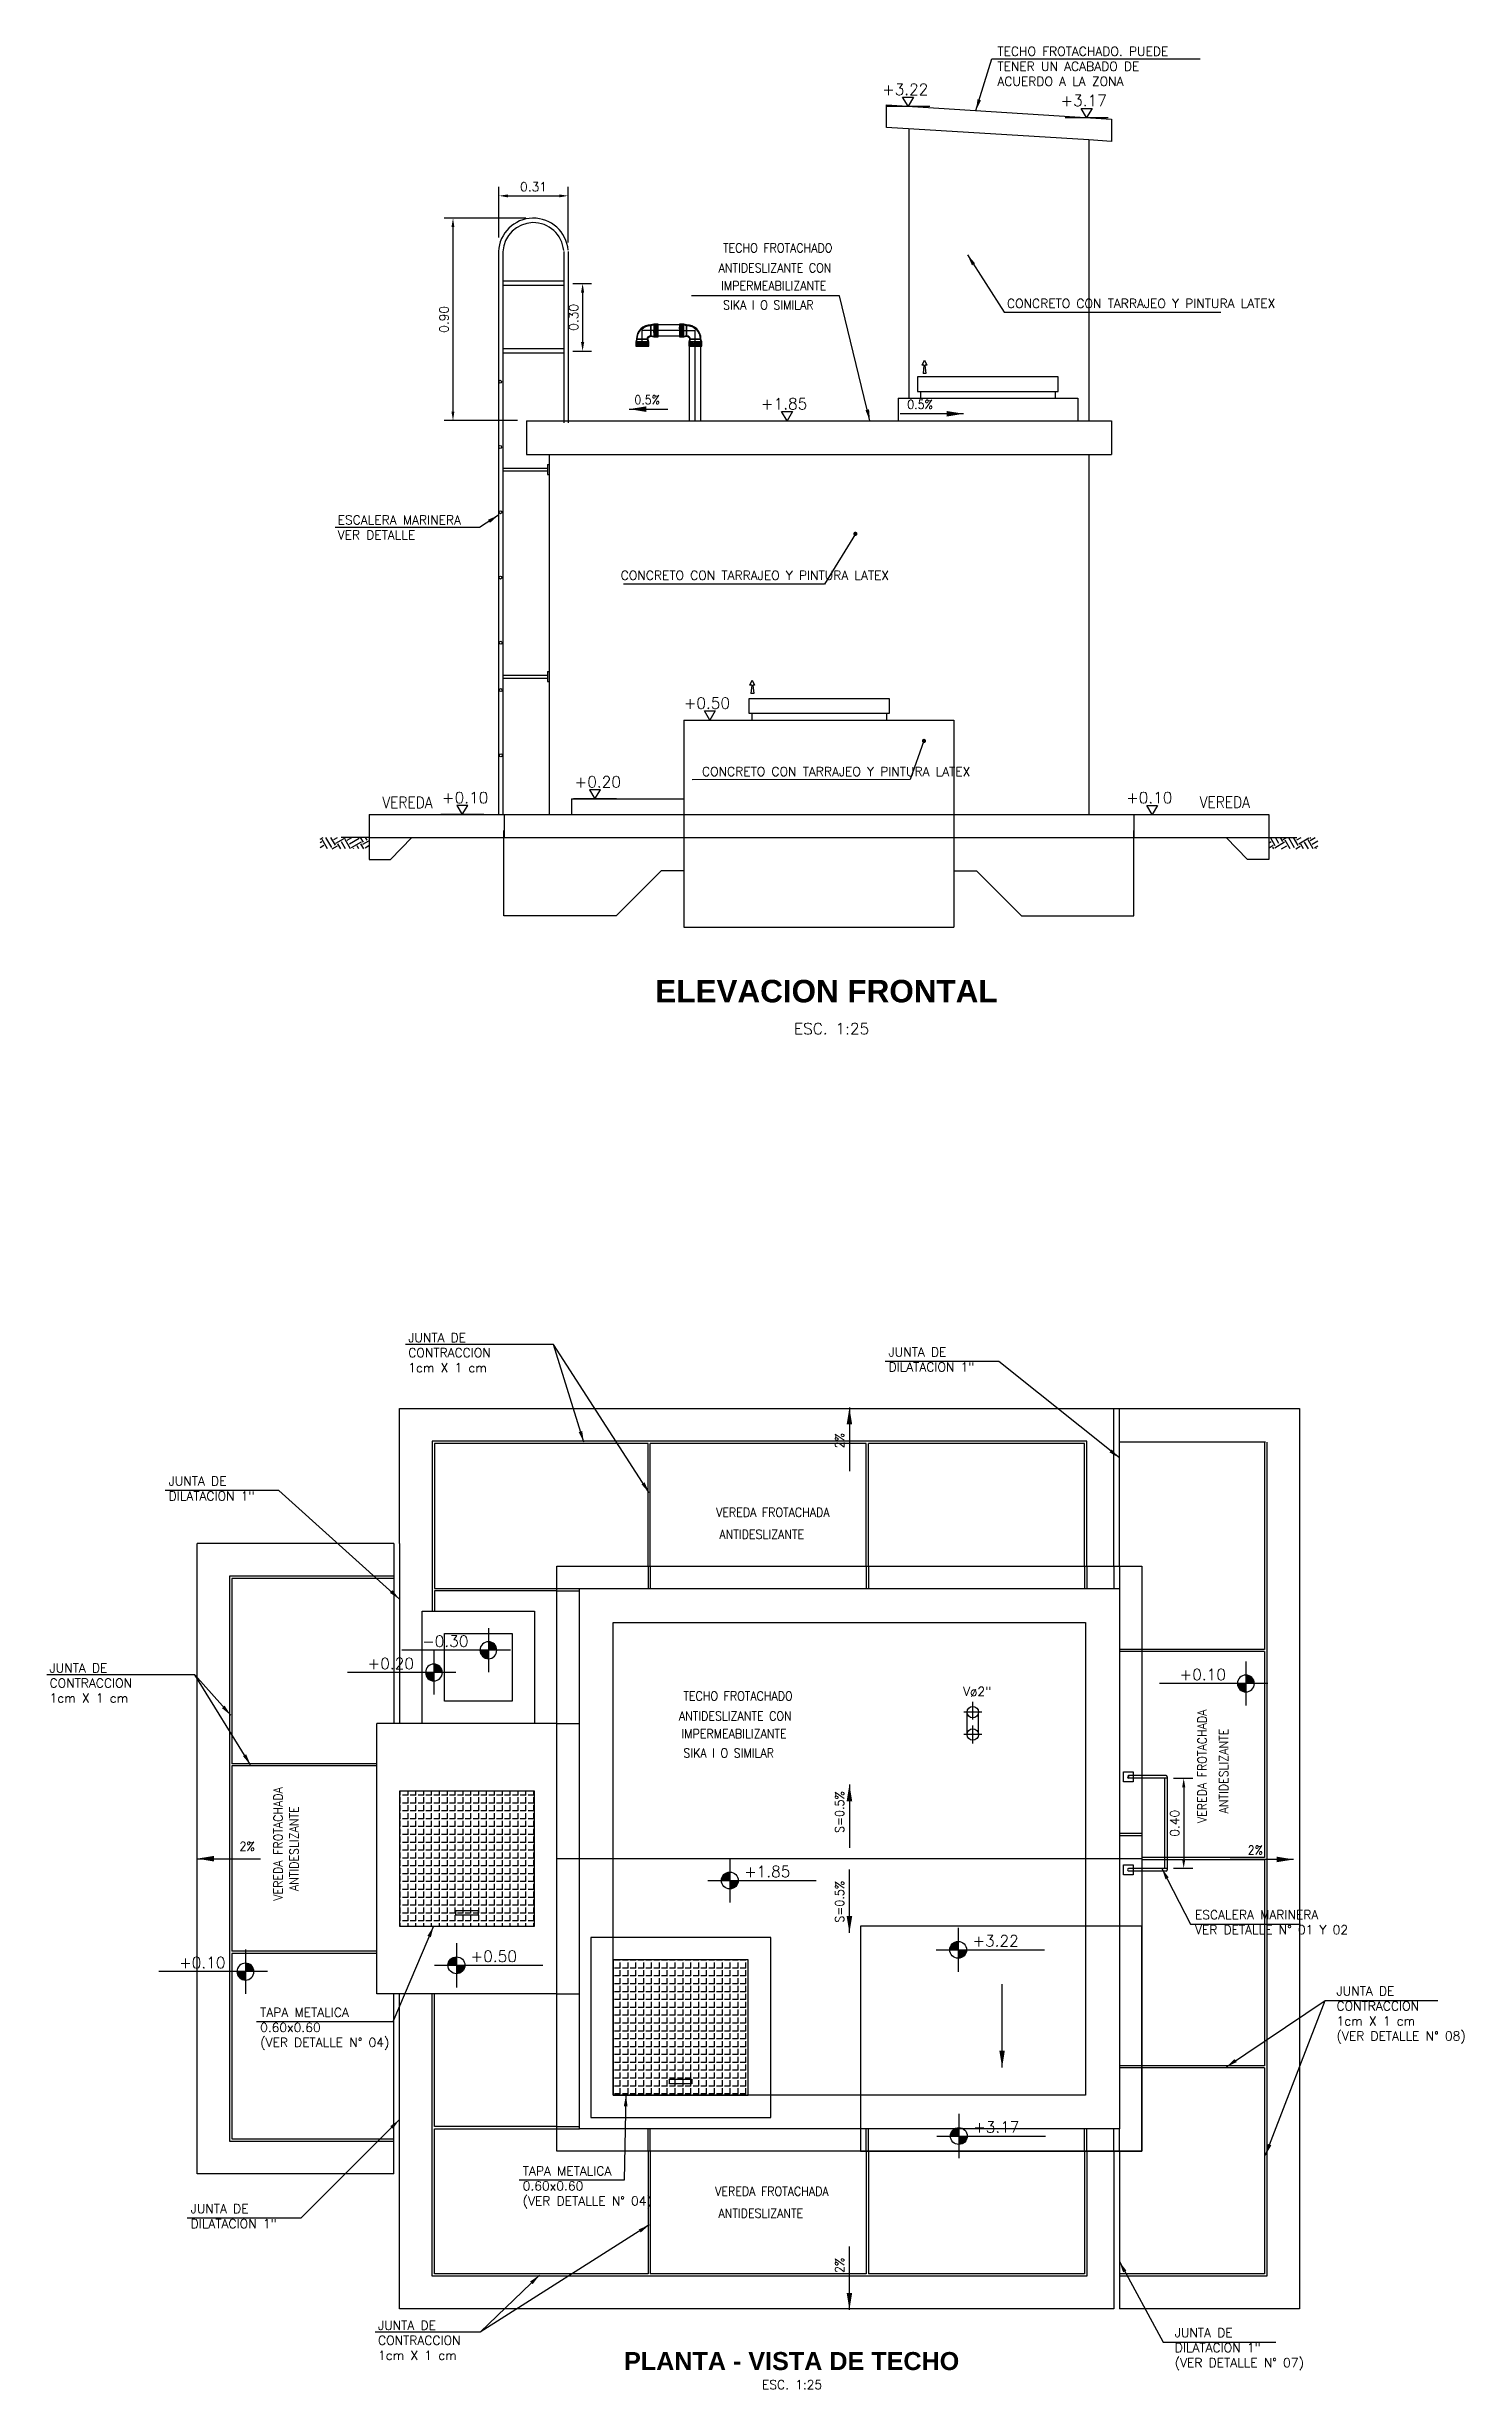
# Model space of a CAD drawing. Header units: metres. Extents: x -90 to 2507, y -28 to 972.
# Drawn here: x 134.78 to 141.08, y 189.27 to 199.68 of the extents above; entities that cross this region are included whole.
import ezdxf
from ezdxf.enums import TextEntityAlignment as Align

# ---------------------------------------------------------------- set-up
doc = ezdxf.new("R2010")
doc.units = ezdxf.units.M
doc.linetypes.add('HIDDEN', pattern=[9.525, 6.35, -3.175])
for name, color, linetype in [('A-MURO', 6, 'Continuous'), ('A-NIVEL DE TERRENO NATURAL', 34, 'Continuous'), ('A-NIVELES', 7, 'Continuous'), ('ACHURADOS', 254, 'Continuous'), ('C-CASCO-01', 1, 'Continuous'), ('G-achurado', 9, 'Continuous'), ('G-textos-notas', 7, 'Continuous'), ('G-textos-titulos', 4, 'Continuous'), ('S-TUBERIAS-NUEVAS', 3, 'Continuous')]:
    doc.layers.add(name, color=color, linetype=linetype)
doc.styles.add('01COTAS', font='romans.shx')
doc.styles.add('20-NOTAS', font='romans.shx', dxfattribs={"height": 0.04})
doc.styles.add('20-TITULO', font='arialbd.ttf', dxfattribs={"height": 0.08})
doc.styles.add('25-NOTAS', font='romans.shx', dxfattribs={"height": 0.05})
doc.styles.add('25-TITULO', font='arialbd.ttf', dxfattribs={"height": 0.1})
doc.styles.add('ROMANS', font='romans.shx')
doc.dimstyles.new('DIM-20-PLANTA', dxfattribs={"dimscale": 0.02, "dimtxt": 2, "dimasz": 2, "dimexe": 2, "dimexo": 2, "dimgap": 1, "dimtad": 1, "dimzin": 1, "dimdsep": 46, "dimtxsty": '01COTAS', "dimcen": 25, "dimclrd": 9, "dimclre": 9, "dimclrt": 7, "dimadec": 0, "dimazin": 0, "dimtfac": 1, "dimtmove": 2, "dimatfit": 3, "dimfxl": 1, "dimtolj": 1, "dimtzin": 0, "dimarcsym": 0})
doc.dimstyles.new('DIM-50-PLANTA', dxfattribs={"dimscale": 0.05, "dimtxt": 2, "dimasz": 2, "dimexe": 2, "dimexo": 2, "dimgap": 1, "dimtad": 1, "dimdec": 0, "dimlfac": 1000, "dimtxsty": '01COTAS', "dimcen": 25, "dimclrd": 9, "dimclre": 9, "dimclrt": 7, "dimadec": 0, "dimazin": 0, "dimtfac": 1, "dimtdec": 0, "dimtmove": 2, "dimatfit": 3, "dimfxl": 1, "dimtolj": 1, "dimtzin": 0, "dimarcsym": 0})
pattern_1 = [(90, (0, 0), (-0.034925, 2e-18), [0.0254, -0.009525]), (180, (0, 0), (-4e-18, -0.034925), [0.0254, -0.009525])]

msp = doc.modelspace()

# ---------------------------------------------------------------- texts
at = {"layer": 'A-NIVELES', "linetype": 'HIDDEN', "lineweight": 13, "ltscale": 0.5, "char_height": 0.04, "style": '01COTAS'}
for s, width, heights, insert, attachment_point in [('\\pxql;TECHO FROTACHADO. PUEDE TENER UN ACABADO DE ACUERDO A LA ZONA', 0.912003, [0], (139.9138, 199.6808), 3), ('\\pxi-3,l5,ql,t1;CONCRETO CON TARRAJEO Y PINTURA LATEX', 1.229619, [0.1321], (138.9644, 198.5607), 1), ('\\pxi-3,l5,ql,t1;ESCALERA MARINERA\\PVER DETALLE', 1.229619, [0.1321], (135.9891, 197.5991), 1), ('\\pxi-3,l5,ql,t1;CONCRETO CON TARRAJEO Y PINTURA LATEX', 1.229619, [0.1321], (137.2475, 197.3525), 1), ('\\pxi-3,l5,ql,t1;CONCRETO CON TARRAJEO Y PINTURA LATEX', 1.229619, [0.1321], (137.6087, 196.481), 1), ('JUNTA DE \\PCONTRACCION \\P1cm X 1 cm', 0.912003, [0], (136.3829, 193.9654), 1), ('JUNTA DE \\PDILATACION 1"', 0.912003, [0], (138.5178, 193.9021), 1), ('JUNTA DE \\PDILATACION 1"', 0.912003, [0], (135.3178, 193.3286), 1), ('JUNTA DE \\PCONTRACCION \\P1cm X 1 cm', 0.912003, [0], (134.7885, 192.4977), 1), ('\\pxi-3,l5,t1;Vø2"', 1.193962, [0.2627], (138.7696, 192.3938), 1), ('\\pxi-3,l5,ql,t1;ESCALERA MARINERA\\PVER DETALLE N° 01 Y 02', 1.229619, [0.1321], (141.0296, 191.4017), 3), ('TAPA METALICA \\P0.60x0.60\\P(VER DETALLE N° 04)', 0.912003, [0], (135.7246, 190.9676), 1), ('JUNTA DE \\PCONTRACCION \\P1cm X 1 cm\\P(VER DETALLE N° 08)', 0.912003, [0], (140.5092, 191.0629), 1), ('TAPA METALICA \\P0.60x0.60\\P(VER DETALLE N° 04)', 0.912003, [0], (136.8918, 190.2636), 1), ('JUNTA DE \\PDILATACION 1"', 0.912003, [0], (135.4158, 190.0957), 1), ('JUNTA DE \\PCONTRACCION \\P1cm X 1 cm', 0.912003, [0], (136.2488, 189.5773), 1), ('JUNTA DE \\PDILATACION 1"\\P(VER DETALLE N° 07)', 0.912003, [0], (139.7901, 189.5448), 1)]:
    msp.add_mtext_dynamic_manual_height_columns(s, width=width, gutter_width=10, heights=heights, dxfattribs=dict(at, insert=insert, attachment_point=attachment_point))
at = {"layer": 'G-textos-notas', "color": 7, "style": '01COTAS', "width": 0.9}
for s, p in [('TECHO FROTACHADO ', (138.293, 198.7675)), ('ANTIDESLIZANTE CON', (138.2638, 198.6788)), ('IMPERMEABILIZANTE ', (138.2659, 198.5992)), ('SIKA I O SIMILAR', (138.1852, 198.5138)), ('0.5%%%', (137.5022, 198.0926)), ('0.5%%%', (138.7153, 198.072)), ('VEREDA FROTACHADA ', (138.2806, 193.1497)), ('ANTIDESLIZANTE', (138.1426, 193.0519)), ('TECHO FROTACHADO ', (138.1165, 192.3338)), ('ANTIDESLIZANTE CON', (138.0874, 192.245)), ('IMPERMEABILIZANTE ', (138.0895, 192.1655)), ('SIKA I O SIMILAR', (138.0087, 192.0801)), ('2%%%', (135.7006, 191.6656)), ('2%%%', (140.1825, 191.6489)), ('VEREDA FROTACHADA ', (138.2764, 190.1333)), ('ANTIDESLIZANTE', (138.1385, 190.0355))]:
    msp.add_text(s, height=0.04, dxfattribs=at).set_placement(p, align=Align.RIGHT)
for p in [(136.2678, 196.2982), (139.9011, 196.2997)]:
    msp.add_text('VEREDA', height=0.05, dxfattribs=at).set_placement(p)
at = {"layer": 'G-textos-notas'}
for height, style, p in [(0.05, '25-NOTAS', (138.2648, 195.3185)), (0.04, '20-NOTAS', (138.0891, 189.2939))]:
    msp.add_text('ESC. 1:25', height=height, dxfattribs=dict(at, style=style)).set_placement(p, align=Align.MIDDLE)
at = {"layer": 'G-textos-notas', "color": 7, "style": '01COTAS', "width": 0.9}
for s, p in [('2%%%', (138.3203, 193.522)), ('VEREDA FROTACHADA', (139.9319, 192.2933)), ('ANTIDESLIZANTE', (140.0274, 192.2081)), ('VEREDA FROTACHADA', (135.8246, 191.9485)), ('S=0.5%%%', (138.3203, 191.9303)), ('ANTIDESLIZANTE', (135.8956, 191.8633)), ('S=0.5%%%', (138.3203, 191.5319)), ('2%%%', (138.3203, 189.8579))]:
    msp.add_text(s, height=0.04, rotation=90, dxfattribs=at).set_placement(p, align=Align.RIGHT)
at = {"layer": 'G-textos-titulos'}
for s, height, style, p in [('ELEVACION FRONTAL', 0.1, '25-TITULO', (138.242, 195.4854)), ('PLANTA - VISTA DE TECHO', 0.08, '20-TITULO', (138.0872, 189.3988))]:
    msp.add_text(s, height=height, dxfattribs=dict(at, style=style)).set_placement(p, align=Align.MIDDLE)

# ---------------------------------------------------------------- blocks, each defined once
blk = doc.blocks.new('NIVEL-CORTE')
at = {"color": 1}
blk.add_line((-4.79, 0), (4.79, 0), dxfattribs=at)
blk.add_lwpolyline([(0, 0), (-1.22, 2.01), (1.22, 2.01), (0, 0)])
at = {"style": 'ROMANS'}
blk.add_attdef('+1.50', text='', height=2, dxfattribs=at).set_placement((-0.45, 2.95), align=Align.CENTER)
blk = doc.blocks.new('codo1pulg')
at = {"color": 8}
for p in [(0.035, 0), (0, -0.035)]:
    blk.add_line(p, (0, 0), dxfattribs=at)
for p, q in [((0.0191, -0.0127), (0.0191, 0.0127)), ((0.0191, 0.0127), (0.0191, -0.0127)), ((-0.0127, -0.0191), (0.0127, -0.0191)), ((0.0127, -0.0191), (-0.0127, -0.0191)), ((-0.0127, -0.0191), (0.0127, -0.0191))]:
    blk.add_line(p, q)
blk.add_lwpolyline([(0.0254, -0.0143), (0.0191, -0.0127, 0.414214), (0.0127, -0.0191), (0.0143, -0.0254), (0.0143, -0.035), (-0.0143, -0.035), (-0.0143, -0.0254), (-0.0127, -0.0191, -0.414214), (0.0191, 0.0127), (0.0254, 0.0143), (0.035, 0.0143), (0.035, -0.0143)], format="xyb", close=True)
for points in [[(0.035, 0.0127), (0.0254, 0.0127), (0.0191, 0.0111, 0.414214), (-0.0111, -0.0191), (-0.0127, -0.0254), (-0.0127, -0.035)], [(0.035, -0.0127), (0.0254, -0.0127), (0.0191, -0.0111, 0.414214), (0.0111, -0.0191), (0.0127, -0.0254), (0.0127, -0.035)]]:
    blk.add_lwpolyline(points, format="xyb")
for points in [[(0.0254, -0.0143), (0.0254, 0.0143)], [(-0.0143, -0.0254), (0.0143, -0.0254)]]:
    blk.add_lwpolyline(points)
blk = doc.blocks.new('NIVEL-PLANTA')
h = blk.add_hatch(color=1)
h.paths.add_polyline_path([(0, 1.5, 0.414214), (-1.5, 0), (0, 0)])
h.paths.add_polyline_path([(0, -1.5, 0.414214), (1.5, 0), (0, 0)])
at = {"color": 1}
for p, q in [((-3.92, 0), (15.38, 0)), ((0, 3.92), (0, -3.92))]:
    blk.add_line(p, q, dxfattribs=at)
blk.add_circle((0, 0), 1.5, dxfattribs=at)
at = {"style": 'ROMANS'}
blk.add_attdef('NIVEL', (2.54, 0.6), '', height=2, dxfattribs=at)
blk = doc.blocks.new('*D551')
at = {"color": 9, "lineweight": -2, "transparency": 16777216}
for p, q in [((136.905, 198.92), (136.542, 198.92)), ((136.582, 198.06), (136.582, 198.88)), ((136.869, 198.02), (136.542, 198.02))]:
    blk.add_line(p, q, dxfattribs=at)
at = {"color": 9, "transparency": 16777216}
for points in [[(136.575, 198.88), (136.588, 198.88), (136.582, 198.92)], [(136.575, 198.06), (136.588, 198.06), (136.582, 198.02)]]:
    blk.add_solid(points, dxfattribs=at)
at = {"layer": 'Defpoints', "color": 0, "transparency": 16777216}
for p in [(136.582, 198.92), (136.945, 198.92), (136.909, 198.02)]:
    blk.add_point(p, dxfattribs=at)
at = {"color": 7, "transparency": 16777216, "insert": (136.542, 198.47), "char_height": 0.04, "attachment_point": 5, "rotation": 90, "style": '01COTAS'}
blk.add_mtext('\\A1;0.90', dxfattribs=at)
blk = doc.blocks.new('*D552')
at = {"color": 9, "lineweight": -2, "transparency": 16777216}
for p, q in [((136.786, 198.833), (136.786, 199.059)), ((136.826, 199.019), (137.054, 199.019)), ((137.094, 198.811), (137.094, 199.059))]:
    blk.add_line(p, q, dxfattribs=at)
at = {"color": 9, "transparency": 16777216}
for points in [[(136.826, 199.025), (136.826, 199.012), (136.786, 199.019)], [(137.054, 199.025), (137.054, 199.012), (137.094, 199.019)]]:
    blk.add_solid(points, dxfattribs=at)
at = {"layer": 'Defpoints', "color": 0, "transparency": 16777216}
for p in [(137.094, 199.019), (136.786, 198.793), (137.094, 198.771)]:
    blk.add_point(p, dxfattribs=at)
at = {"color": 7, "transparency": 16777216, "insert": (136.94, 199.059), "char_height": 0.04, "attachment_point": 5, "style": '01COTAS'}
blk.add_mtext('\\A1;0.31', dxfattribs=at)
blk = doc.blocks.new('*D553')
at = {"color": 9, "lineweight": -2, "transparency": 16777216}
for p, q in [((137.114, 198.629), (137.198, 198.629)), ((137.158, 198.589), (137.158, 198.369)), ((137.114, 198.329), (137.198, 198.329))]:
    blk.add_line(p, q, dxfattribs=at)
at = {"color": 9, "transparency": 16777216}
for points in [[(137.151, 198.589), (137.165, 198.589), (137.158, 198.629)], [(137.151, 198.369), (137.165, 198.369), (137.158, 198.329)]]:
    blk.add_solid(points, dxfattribs=at)
at = {"layer": 'Defpoints', "color": 0, "transparency": 16777216}
for p in [(137.074, 198.629), (137.074, 198.329), (137.158, 198.329)]:
    blk.add_point(p, dxfattribs=at)
at = {"color": 7, "transparency": 16777216, "insert": (137.118, 198.479), "char_height": 0.04, "attachment_point": 5, "rotation": 90, "style": '01COTAS'}
blk.add_mtext('\\A1;0.30', dxfattribs=at)
blk = doc.blocks.new('*D556')
at = {"color": 9, "lineweight": -2, "transparency": 16777216}
for p, q in [((139.784, 191.988), (139.87, 191.988)), ((139.83, 191.948), (139.83, 191.628)), ((139.784, 191.588), (139.87, 191.588))]:
    blk.add_line(p, q, dxfattribs=at)
at = {"color": 9, "transparency": 16777216}
for points in [[(139.823, 191.948), (139.837, 191.948), (139.83, 191.988)], [(139.823, 191.628), (139.837, 191.628), (139.83, 191.588)]]:
    blk.add_solid(points, dxfattribs=at)
at = {"layer": 'Defpoints', "color": 0, "transparency": 16777216}
for p in [(139.744, 191.988), (139.744, 191.588), (139.83, 191.588)]:
    blk.add_point(p, dxfattribs=at)
at = {"color": 7, "transparency": 16777216, "insert": (139.79, 191.788), "char_height": 0.04, "attachment_point": 5, "rotation": 90, "style": '01COTAS'}
blk.add_mtext('\\A1;0.40', dxfattribs=at)

# ---------------------------------------------------------------- dimensions: what is measured, and where the dimension line sits
dim = msp.add_linear_dim(base=(137.0939, 199.0187), p1=(136.7863, 198.7926), p2=(137.0939, 198.7712), dimstyle='DIM-20-PLANTA')
dim.commit()
dim.dimension.update_dxf_attribs({"geometry": '*D552', "text_midpoint": (136.9401, 199.0587)})
for base, p1, p2, picture, middle in [((136.5817, 198.9196), (136.9087, 198.0198), (136.9453, 198.9196), '*D551', (136.5417, 198.4697)), ((137.158, 198.3287), (137.0739, 198.6291), (137.0739, 198.3287), '*D553', (137.118, 198.4789)), ((139.83, 191.5878), (139.744, 191.9878), (139.744, 191.5878), '*D556', (139.79, 191.7878))]:
    dim = msp.add_linear_dim(base=base, p1=p1, p2=p2, angle=90, dimstyle='DIM-20-PLANTA')
    dim.commit()
    dim.dimension.update_dxf_attribs({"geometry": picture, "text_midpoint": middle})

# ---------------------------------------------------------------- hatches: boundary and pattern name
h = msp.add_hatch()
h.set_pattern_fill('ANSI31', color=8, scale=0.001337, angle=-50)
h.set_pattern_definition([(355, (152.9789886, 229.3784903), (0.0003699821, 0.00422891454), [])])
h.paths.add_polyline_path([(137.3979, 198.351), (137.3979, 198.3701), (137.4487, 198.3701), (137.4487, 198.351)])
h = msp.add_hatch()
h.set_pattern_fill('ANSI31', color=8, scale=0.001337, angle=40)
h.set_pattern_definition([(85, (106.810382, 213.5144983), (-0.00422891454, 0.0003699821), [])])
h.paths.add_polyline_path([(137.4742, 198.446), (137.4932, 198.446), (137.4932, 198.3952), (137.4742, 198.3952)])
h = msp.add_hatch()
h.set_pattern_fill('ANSI31', color=8, scale=0.001337, angle=40)
h.set_pattern_definition([(85, (106.7011415, 213.505413), (-0.00422891454, 0.0003699821), [])])
h.paths.add_polyline_path([(137.5888, 198.446), (137.6079, 198.446), (137.6079, 198.3952), (137.5888, 198.3952)])
h = msp.add_hatch()
h.set_pattern_fill('ANSI31', color=8, scale=0.001316, angle=130)
h.set_pattern_definition([(175, (122.8046107, 167.8297933), (-0.0003641046, -0.00416173443), [])])
h.paths.add_polyline_path([(137.6837, 198.3698), (137.6837, 198.351), (137.6337, 198.351), (137.6337, 198.3698)])
at = {"layer": 'ACHURADOS'}
h = msp.add_hatch(dxfattribs=at)
h.set_pattern_fill('ANGLE', color=256, scale=0.005, angle=90, style=0)
h.set_pattern_definition(pattern_1)
h.paths.add_polyline_path([(136.344, 191.3308), (136.944, 191.3308), (136.944, 191.9308), (136.344, 191.9308)])
h = msp.add_hatch(dxfattribs=at)
h.set_pattern_fill('ANGLE', color=256, scale=0.005, angle=90, style=0)
h.set_pattern_definition(pattern_1)
h.paths.add_polyline_path([(137.294, 190.5808), (137.894, 190.5808), (137.894, 191.1808), (137.294, 191.1808)])
at = {"layer": 'G-achurado'}
h = msp.add_hatch(dxfattribs=at)
h.set_pattern_fill('EARTH', color=8, scale=0.008, angle=30)
h.set_pattern_definition([(30, (-10.886806, 4.131883), (0.01859409, 0.06939409), [0.0508, -0.0508]), (30, (-10.89633, 4.14838), (0.01859409, 0.06939409), [0.0508, -0.0508]), (30, (-10.905856, 4.16488), (0.01859409, 0.06939409), [0.0508, -0.0508]), (120, (-10.90353, 4.173553), (-0.06939409, 0.01859409), [0.0508, -0.0508]), (120, (-10.887034, 4.18308), (-0.06939409, 0.01859409), [0.0508, -0.0508]), (120, (-10.870536, 4.192603), (-0.06939409, 0.01859409), [0.0508, -0.0508])])
h.paths.add_polyline_path([(135.9909, 196.168), (135.9909, 196.118), (136.2084, 196.118), (136.2084, 196.1681)])
h = msp.add_hatch(dxfattribs=at)
h.set_pattern_fill('EARTH', color=8, scale=0.008, angle=30)
h.set_pattern_definition([(30, (-11.886806, 4.131883), (0.01859409, 0.06939409), [0.0508, -0.0508]), (30, (-11.89633, 4.14838), (0.01859409, 0.06939409), [0.0508, -0.0508]), (30, (-11.905856, 4.16488), (0.01859409, 0.06939409), [0.0508, -0.0508]), (120, (-11.90353, 4.173553), (-0.06939409, 0.01859409), [0.0508, -0.0508]), (120, (-11.887034, 4.18308), (-0.06939409, 0.01859409), [0.0508, -0.0508]), (120, (-11.870536, 4.192603), (-0.06939409, 0.01859409), [0.0508, -0.0508])])
h.paths.add_polyline_path([(140.4265, 196.168), (140.4265, 196.118), (140.2091, 196.118), (140.2091, 196.1681)])

# ---------------------------------------------------------------- linework, layer by layer
for p, q in [((138.6752, 198.2669), (138.6672, 198.2669)), ((138.6876, 198.2669), (138.6796, 198.2669)), ((137.91, 196.8443), (137.902, 196.8443)), ((137.9224, 196.8443), (137.9143, 196.8443))]:
    msp.add_line(p, q)
at = {"color": 8, "linetype": 'HIDDEN', "ltscale": 0.5}
for p, q in [((137.6087, 196.2697), (137.6087, 195.7698)), ((138.8087, 196.2697), (138.8087, 195.7698)), ((137.6087, 195.7698), (138.8087, 195.7698)), ((139.544, 191.1308), (139.544, 190.4308))]:
    msp.add_line(p, q, dxfattribs=at)
at = {"color": 8, "linetype": 'HIDDEN', "ltscale": 0.3}
for p, q in [((136.2087, 196.1697), (136.2087, 196.0697)), ((136.2087, 196.0697), (136.3037, 196.0697)), ((136.3037, 196.0697), (136.3988, 196.168)), ((140.1137, 196.0697), (140.0187, 196.168)), ((140.2087, 196.0697), (140.1137, 196.0697)), ((140.2087, 196.1697), (140.2087, 196.0697))]:
    msp.add_line(p, q, dxfattribs=at)
for points in [[(137.0739, 198.6398), (136.8039, 198.6398)], [(137.0739, 198.6198), (136.8039, 198.6198)], [(137.0739, 198.3398), (136.8039, 198.3398)], [(137.0739, 198.3198), (136.8039, 198.3198)], [(138.674, 198.2669), (138.6672, 198.2669), (138.6774, 198.2891), (138.6876, 198.2669), (138.6795, 198.2669)], [(138.6752, 198.2669), (138.6712, 198.2295)], [(138.6796, 198.2669), (138.6836, 198.2295)], [(138.6836, 198.2295), (138.6712, 198.2295)], [(137.9088, 196.8443), (137.902, 196.8443), (137.9122, 196.8666), (137.9224, 196.8443), (137.9142, 196.8443)], [(137.91, 196.8443), (137.9059, 196.807)], [(137.9184, 196.807), (137.9059, 196.807)], [(137.9143, 196.8443), (137.9184, 196.807)], [(139.584, 192.0008), (139.584, 191.9878)]]:
    msp.add_lwpolyline(points)
at = {"color": 8}
for points in [[(137.5888, 198.4206), (137.4741, 198.4206)], [(137.6587, 198.0198), (137.6587, 198.351)], [(138.8923, 192.2487), (138.8923, 192.3281)], [(138.932, 192.2822), (138.8526, 192.2822)], [(138.8923, 192.1429), (138.8923, 192.2223)], [(138.932, 192.1826), (138.8526, 192.1826)]]:
    msp.add_lwpolyline(points, dxfattribs=at)
at = {"color": 8, "linetype": 'HIDDEN', "ltscale": 0.5}
for points in [[(137.6087, 196.0198), (137.5079, 196.0198), (137.3079, 195.8198), (136.8085, 195.8198), (136.8085, 196.1997)], [(138.8087, 196.0198), (138.9096, 196.0198), (139.1096, 195.8198), (139.6089, 195.8198), (139.6089, 196.1997)], [(137.449, 192.9308), (137.449, 192.8308)], [(137.459, 192.9308), (137.459, 192.8308)], [(138.419, 192.9308), (138.419, 192.8308)], [(138.429, 192.9308), (138.429, 192.8308)], [(139.389, 192.9308), (139.389, 192.8308)], [(139.399, 192.9308), (139.399, 192.8308)], [(139.519, 192.9308), (139.519, 192.8308)], [(139.544, 192.9308), (139.544, 192.8308)], [(137.044, 192.8308), (137.144, 192.8308)], [(137.044, 192.8208), (137.144, 192.8208)], [(139.644, 192.5608), (139.544, 192.5608)], [(139.644, 192.5508), (139.544, 192.5508)], [(137.044, 192.2308), (137.144, 192.2308)], [(139.644, 191.7428), (139.544, 191.7428)], [(139.644, 191.7328), (139.544, 191.7328)], [(137.044, 191.0308), (137.144, 191.0308)], [(139.644, 190.7108), (139.544, 190.7108)], [(139.644, 190.7008), (139.544, 190.7008)], [(137.044, 190.4408), (137.144, 190.4408)], [(137.044, 190.4308), (137.144, 190.4308)], [(137.449, 190.3308), (137.449, 190.4308)], [(137.459, 190.3308), (137.459, 190.4308)], [(138.419, 190.3308), (138.419, 190.4308)], [(138.429, 190.3308), (138.429, 190.4308)], [(139.389, 190.3308), (139.389, 190.4308)], [(139.399, 190.3308), (139.399, 190.4308)], [(139.519, 190.3308), (139.519, 190.4308)], [(139.544, 190.3308), (139.544, 190.4308)]]:
    msp.add_lwpolyline(points, dxfattribs=at)
for points in [[(139.544, 190.4308), (137.144, 190.4308), (137.144, 192.8308), (139.544, 192.8308)], [(139.394, 190.5808), (137.294, 190.5808), (137.294, 192.6808), (139.394, 192.6808)]]:
    msp.add_lwpolyline(points, close=True, dxfattribs=at)
at = {"layer": 'A-MURO', "color": 2, "ltscale": 0.18}
for p, q in [((138.6605, 198.1497), (138.6605, 198.1198)), ((139.2587, 198.1497), (139.2587, 198.1198)), ((138.5605, 198.1198), (138.5605, 198.0198)), ((138.5605, 198.1198), (139.3587, 198.1198)), ((139.3587, 198.1198), (139.3587, 198.0198)), ((137.9101, 196.7197), (137.9101, 196.6898)), ((138.5083, 196.7197), (138.5083, 196.6898)), ((136.244, 191.0308), (136.244, 192.2308)), ((137.044, 192.2308), (136.244, 192.2308)), ((137.044, 191.0308), (136.244, 191.0308))]:
    msp.add_line(p, q, dxfattribs=at)
at = {"layer": 'A-MURO', "color": 5, "ltscale": 0.18}
msp.add_line((136.2087, 196.168), (140.2087, 196.168), dxfattribs=at)
at = {"layer": 'A-MURO', "color": 1, "ltscale": 0.18}
for p, q in [((136.344, 193.0308), (136.344, 193.6308)), ((136.344, 193.6308), (140.344, 193.6308)), ((140.344, 193.6308), (140.344, 189.6308)), ((140.189, 193.4808), (140.189, 192.5608)), ((135.444, 190.2308), (135.444, 193.0308)), ((136.319, 193.0308), (135.444, 193.0308)), ((140.189, 192.5508), (140.189, 191.6358)), ((136.244, 192.0528), (135.599, 192.0528)), ((136.244, 192.0428), (135.599, 192.0428)), ((140.189, 191.6258), (140.189, 190.7108)), ((136.244, 191.2198), (135.599, 191.2198)), ((136.244, 191.2098), (135.599, 191.2098)), ((139.519, 189.6308), (136.344, 189.6308)), ((140.344, 189.6308), (139.544, 189.6308))]:
    msp.add_line(p, q, dxfattribs=at)
at = {"layer": 'A-MURO', "color": 2, "ltscale": 0.18}
for points in [[(138.6467, 198.1497), (139.2726, 198.1497), (139.2726, 198.214), (138.6467, 198.214)], [(137.8962, 196.7197), (138.5221, 196.7197), (138.5221, 196.784), (137.8962, 196.784)], [(136.344, 191.3308), (136.944, 191.3308), (136.944, 191.9308), (136.344, 191.9308)], [(137.194, 190.4808), (137.994, 190.4808), (137.994, 191.2808), (137.194, 191.2808)], [(139.644, 191.3308), (138.394, 191.3308), (138.394, 190.3308), (139.644, 190.3308)], [(137.294, 190.5808), (137.894, 190.5808), (137.894, 191.1808), (137.294, 191.1808)]]:
    msp.add_lwpolyline(points, close=True, dxfattribs=at)
at = {"layer": 'A-MURO', "color": 1, "ltscale": 0.18}
for points in [[(139.519, 192.9308), (139.519, 193.6308)], [(139.544, 192.9308), (139.544, 193.6308)], [(139.399, 192.9308), (139.399, 193.4858), (136.489, 193.4858), (136.489, 192.7308)], [(137.449, 193.4758), (136.499, 193.4758), (136.499, 192.8308), (137.044, 192.8308)], [(137.449, 192.9308), (137.449, 193.4758)], [(138.419, 193.4758), (137.459, 193.4758)], [(137.459, 192.9308), (137.459, 193.4758)], [(138.419, 192.9308), (138.419, 193.4758)], [(139.389, 192.9308), (139.389, 193.4758), (138.429, 193.4758)], [(138.429, 192.9308), (138.429, 193.4758)], [(140.199, 193.4808), (140.199, 189.7758), (139.544, 189.7758)], [(140.194, 193.4808), (139.544, 193.4808)], [(136.319, 193.0308), (136.319, 192.2308)], [(136.344, 193.0308), (136.344, 192.2308)], [(136.319, 192.8858), (135.589, 192.8858), (135.589, 190.3758), (136.319, 190.3758)], [(136.319, 192.8758), (135.599, 192.8758), (135.599, 192.0528)], [(136.499, 192.8208), (136.499, 192.7308)], [(137.044, 192.8208), (136.499, 192.8208)], [(140.189, 192.5608), (139.644, 192.5608)], [(140.189, 192.5508), (139.644, 192.5508)], [(135.599, 192.0428), (135.599, 191.2198)], [(139.644, 191.6308), (137.044, 191.6308)], [(140.189, 191.6358), (139.644, 191.6358)], [(140.189, 191.6258), (139.644, 191.6258)], [(135.599, 191.2098), (135.599, 190.3858), (136.319, 190.3858)], [(136.319, 190.2308), (136.319, 191.0308)], [(136.344, 190.2308), (136.344, 191.0308)], [(139.399, 190.3308), (139.399, 189.7758), (136.489, 189.7758), (136.489, 191.0308)], [(136.499, 190.4408), (136.499, 191.0308)], [(140.189, 190.7008), (140.189, 189.7858), (139.544, 189.7858)], [(140.189, 190.7108), (139.644, 190.7108)], [(140.189, 190.7008), (139.644, 190.7008)], [(137.044, 190.4408), (136.499, 190.4408)], [(137.449, 189.7858), (136.499, 189.7858), (136.499, 190.4308), (137.044, 190.4308)], [(137.449, 190.3308), (137.449, 189.7858)], [(137.459, 190.3308), (137.459, 189.7858)], [(138.419, 190.3308), (138.419, 189.7858)], [(139.389, 190.3308), (139.389, 189.7858), (138.429, 189.7858)], [(138.429, 190.3308), (138.429, 189.7858)], [(139.519, 190.3308), (139.519, 189.6308)], [(139.544, 190.3308), (139.544, 189.6308)], [(136.319, 190.2308), (135.444, 190.2308)], [(136.344, 189.6308), (136.344, 190.2308)], [(138.419, 189.7858), (137.459, 189.7858)]]:
    msp.add_lwpolyline(points, dxfattribs=at)
at = {"layer": 'A-MURO', "ltscale": 0.18}
msp.add_lwpolyline([(139.644, 190.3308), (137.044, 190.3308), (137.044, 192.9308), (139.644, 192.9308)], close=True, dxfattribs=at)
at = {"layer": 'A-MURO', "color": 1, "ltscale": 0.18}
for points in [[(136.9442, 192.7308), (136.9442, 192.2308), (136.4442, 192.2308), (136.4442, 192.7308)], [(136.8442, 192.6308), (136.8442, 192.3308), (136.5442, 192.3308), (136.5442, 192.6308)]]:
    msp.add_lwpolyline(points, close=True, dxfattribs=at)
at = {"layer": 'A-MURO', "color": 2, "linetype": 'Continuous', "ltscale": 0.003}
for points in [[(136.5945, 191.4006), (136.6937, 191.4006), (136.6937, 191.3797), (136.5945, 191.3797)], [(137.5445, 190.6506), (137.6437, 190.6506), (137.6437, 190.6297), (137.5445, 190.6297)]]:
    msp.add_lwpolyline(points, close=True, dxfattribs=at)
at = {"layer": 'A-NIVEL DE TERRENO NATURAL'}
for points in [[(136.2087, 196.168), (136.0846, 196.168)], [(140.2087, 196.168), (140.3329, 196.168)]]:
    msp.add_lwpolyline(points, dxfattribs=at)
at = {"layer": 'C-CASCO-01'}
msp.add_line((139.4087, 199.2671), (139.4087, 198.0198), dxfattribs=at)
for points in [[(138.5087, 199.3223), (138.5087, 199.3223), (138.5087, 199.4226), (139.5087, 199.36), (139.5087, 199.2598)], [(139.4082, 199.2671), (138.5087, 199.3223)], [(138.6087, 199.3151), (138.6087, 198.1198)], [(139.5087, 199.2598), (139.4087, 199.2671)]]:
    msp.add_lwpolyline(points, dxfattribs=at)
at = {"layer": 'S-TUBERIAS-NUEVAS', "color": 2}
for p, q in [((136.7839, 198.7712), (136.7839, 196.2697)), ((136.8039, 198.7713), (136.8039, 196.2697)), ((137.0739, 198.7713), (137.0739, 198.0098)), ((137.0939, 198.7712), (137.0939, 198.0098)), ((136.8039, 197.8095), (137.0019, 197.8095)), ((136.8039, 197.7965), (137.0019, 197.7965)), ((137.0019, 197.8255), (137.0087, 197.8255)), ((137.0019, 197.8255), (137.0019, 197.7806)), ((137.0019, 197.8255), (137.0087, 197.8255)), ((137.0019, 197.8255), (137.0019, 197.7806)), ((137.0019, 197.7806), (137.0087, 197.7806)), ((137.0019, 197.7806), (137.0087, 197.7806)), ((137.0019, 196.9054), (137.0087, 196.9054)), ((137.0019, 196.9054), (137.0019, 196.8605)), ((137.0019, 196.9054), (137.0087, 196.9054)), ((137.0019, 196.9054), (137.0019, 196.8605)), ((136.8039, 196.8894), (137.0019, 196.8894)), ((136.8039, 196.8765), (137.0019, 196.8765)), ((137.0019, 196.8605), (137.0087, 196.8605)), ((137.0019, 196.8605), (137.0087, 196.8605)), ((139.7516, 192.0008), (139.584, 192.0008)), ((139.757, 191.9878), (139.584, 191.9878)), ((139.744, 191.9878), (139.744, 191.5878)), ((139.757, 191.9951), (139.757, 191.5805)), ((139.757, 191.5878), (139.584, 191.5878)), ((139.7516, 191.5748), (139.584, 191.5748))]:
    msp.add_line(p, q, dxfattribs=at)
at = {"layer": 'S-TUBERIAS-NUEVAS'}
for p, q in [((137.0087, 197.8698), (137.0087, 196.2697)), ((139.4087, 197.8698), (139.4087, 196.2697)), ((137.6087, 196.6898), (137.6087, 196.2697)), ((137.6087, 196.6898), (138.8087, 196.6898)), ((138.8087, 196.6898), (138.8087, 196.2697)), ((137.1087, 196.3397), (137.6087, 196.3397)), ((137.1087, 196.3397), (137.1087, 196.2697)), ((136.2087, 196.2697), (140.2087, 196.2697)), ((136.2087, 196.2697), (136.2087, 196.168)), ((136.8087, 196.2697), (136.8087, 196.168)), ((139.6087, 196.2697), (139.6087, 196.168)), ((140.2087, 196.2697), (140.2087, 196.168))]:
    msp.add_line(p, q, dxfattribs=at)
for points in [[(137.5888, 198.446), (137.4741, 198.446)], [(137.6079, 198.3952), (137.4932, 198.3952)], [(137.6333, 198.0198), (137.6333, 198.351)], [(137.6841, 198.0198), (137.6841, 198.351)], [(136.9087, 198.0198), (139.5087, 198.0198)], [(136.9087, 198.0198), (136.9087, 197.8698)], [(139.5087, 198.0198), (139.5087, 197.8698)], [(136.9087, 197.8698), (139.5087, 197.8698)], [(138.8669, 192.1826), (138.8669, 192.2822)], [(138.9177, 192.1826), (138.9177, 192.2822)]]:
    msp.add_lwpolyline(points, dxfattribs=at)
at = {"layer": 'S-TUBERIAS-NUEVAS', "color": 2}
for points in [[(139.5618, 192.0163), (139.6059, 192.0163), (139.6059, 191.9723), (139.5618, 191.9723)], [(139.5618, 191.6033), (139.6059, 191.6033), (139.6059, 191.5593), (139.5618, 191.5593)]]:
    msp.add_lwpolyline(points, close=True, dxfattribs=at)
at = {"layer": 'S-TUBERIAS-NUEVAS', "color": 1}
for centre in [(136.7917, 198.1928), (136.7917, 197.9028), (136.7928, 197.6129), (136.7928, 197.3229), (136.7939, 197.033), (136.7939, 196.823), (136.7951, 196.5331)]:
    msp.add_circle(centre, 0.0065, dxfattribs=at)
at = {"layer": 'S-TUBERIAS-NUEVAS'}
for centre in [(138.8923, 192.2822), (138.8923, 192.1826)]:
    msp.add_circle(centre, 0.0254, dxfattribs=at)
at = {"layer": 'S-TUBERIAS-NUEVAS', "color": 2}
for centre, radius, start, end in [((136.939, 198.7644), 0.1553, 4.74474, 177.49163), ((136.939, 198.7644), 0.1353, 4.74474, 177.49163), ((139.5878, 191.9943), 0.00751, 119.99382, 240.00618), ((139.7508, 191.9946), 0.00623, 4.27073, 82.63044), ((139.5878, 191.5813), 0.00751, 119.99382, 240.00618), ((139.7508, 191.581), 0.00623, 277.36956, 355.72927)]:
    msp.add_arc(centre, radius, start, end, dxfattribs=at)

# ---------------------------------------------------------------- block references
at = {"layer": 'A-NIVELES'}
ref = msp.add_blockref('NIVEL-CORTE', (138.6051, 199.4166), dxfattribs=dict(at, xscale=0.02, yscale=0.02, zscale=0.02))
ref.add_attrib('+1.50', '+3.22', dxfattribs={"layer": '0', "height": 0.05, "style": 'ROMANS'}).set_placement((138.5921, 199.4668), align=Align.CENTER)
ref = msp.add_blockref('NIVEL-CORTE', (139.3985, 199.3669), dxfattribs=dict(at, xscale=0.02, yscale=0.02, zscale=0.02))
ref.add_attrib('+1.50', '+3.17', dxfattribs={"layer": '0', "height": 0.05, "style": 'ROMANS'}).set_placement((139.3855, 199.4171), align=Align.CENTER)
ref = msp.add_blockref('NIVEL-CORTE', (138.0667, 198.0198), dxfattribs=dict(at, xscale=0.02, yscale=0.02, zscale=0.02))
ref.add_attrib('+1.50', '+1.85', dxfattribs={"layer": '0', "height": 0.05, "style": 'ROMANS'}).set_placement((138.0537, 198.07), align=Align.CENTER)
ref = msp.add_blockref('NIVEL-CORTE', (137.7235, 196.6898), dxfattribs=dict(at, xscale=0.02, yscale=0.02, zscale=0.02))
ref.add_attrib('+1.50', '+0.50', dxfattribs={"layer": '0', "height": 0.05, "style": 'ROMANS'}).set_placement((137.7106, 196.74), align=Align.CENTER)
ref = msp.add_blockref('NIVEL-CORTE', (137.2128, 196.3397), dxfattribs=dict(at, xscale=-0.02, yscale=0.02, zscale=0.02))
ref.add_attrib('+1.50', '+0.20', dxfattribs={"layer": '0', "height": 0.05, "style": 'ROMANS'}).set_placement((137.2258, 196.39), align=Align.CENTER)
ref = msp.add_blockref('NIVEL-CORTE', (136.6231, 196.2697), dxfattribs=dict(at, xscale=-0.02, yscale=0.02, zscale=0.02))
ref.add_attrib('+1.50', '+0.10', dxfattribs={"layer": '0', "height": 0.05, "style": 'ROMANS'}).set_placement((136.6361, 196.32), align=Align.CENTER)
ref = msp.add_blockref('NIVEL-CORTE', (139.6898, 196.2697), dxfattribs=dict(at, xscale=0.02, yscale=0.02, zscale=0.02))
ref.add_attrib('+1.50', '+0.10', dxfattribs={"layer": '0', "height": 0.05, "style": 'ROMANS'}).set_placement((139.6769, 196.32), align=Align.CENTER)
ref = msp.add_blockref('NIVEL-PLANTA', (136.7392, 192.5569), dxfattribs=dict(at, xscale=-0.025, yscale=0.025, zscale=0.025))
ref.add_attrib('NIVEL', '-0.30', (136.4449, 192.572), dxfattribs={"layer": '0', "height": 0.05, "style": 'ROMANS'})
ref = msp.add_blockref('NIVEL-PLANTA', (136.4972, 192.4578), dxfattribs=dict(at, xscale=-0.025, yscale=0.025, zscale=0.025))
ref.add_attrib('NIVEL', '+0.20', (136.2028, 192.4729), dxfattribs={"layer": '0', "height": 0.05, "style": 'ROMANS'})
ref = msp.add_blockref('NIVEL-PLANTA', (140.1065, 192.409), dxfattribs=dict(at, xscale=-0.025, yscale=0.025, zscale=0.025))
ref.add_attrib('NIVEL', '+0.10', (139.8121, 192.424), dxfattribs={"layer": '0', "height": 0.05, "style": 'ROMANS'})
at = {"layer": 'A-NIVELES', "xscale": 0.025, "yscale": 0.025, "zscale": 0.025}
for p, values in [((137.8124, 191.5337), {'NIVEL': '+1.85'}), ((138.8274, 191.2257), {'NIVEL': '+3.22'}), ((136.5971, 191.1571), {'NIVEL': '+0.50'}), ((138.8305, 190.3985), {'NIVEL': '+3.17'})]:
    msp.add_blockref('NIVEL-PLANTA', p, dxfattribs=at).add_auto_attribs(values)
at = {"layer": 'A-NIVELES'}
ref = msp.add_blockref('NIVEL-PLANTA', (135.6592, 191.129), dxfattribs=dict(at, xscale=-0.025, yscale=0.025, zscale=0.025))
ref.add_attrib('NIVEL', '+0.10', (135.3648, 191.144), dxfattribs={"layer": '0', "height": 0.05, "style": 'ROMANS'})
at = {"layer": 'S-TUBERIAS-NUEVAS', "xscale": -2.00028018609657, "yscale": 2.00028018609657, "zscale": 2.00028018609657, "rotation": 90.00000000004341}
msp.add_blockref('codo1pulg', (137.4233, 198.4206), dxfattribs=at)
at = {"layer": 'S-TUBERIAS-NUEVAS', "xscale": -2.000296247451435, "yscale": 2.000296247451435, "zscale": 2.000296247451435}
msp.add_blockref('codo1pulg', (137.6587, 198.4206), dxfattribs=at)

msp.set_redraw_order([(e.dxf.handle, doc.entitydb.next_handle()) for e in msp.query("TEXT MTEXT ATTDEF DIMENSION ARC_DIMENSION")])  # texts and dimensions are drawn at this point

# ---------------------------------------------------------------- leaders
at = {"layer": 'G-textos-notas'}
for points, override in [([(138.9065, 199.3977), (138.9777, 199.6282), (139.9036, 199.6282)], {"dimasz": 1, "dimtad": 0, "dimcen": 1.393145}), ([(138.8688, 198.7567), (139.0325, 198.5013), (139.9947, 198.5013)], {"dimasz": 1, "dimtad": 0, "dimcen": 1.393145}), ([(138.4352, 198.0198), (138.2999, 198.5741), (137.6426, 198.5741)], {"dimasz": 1, "dimtad": 0, "dimcen": 1.393145}), ([(137.3657, 198.0712), (137.5363, 198.0712)], {"dimasz": 1.5, "dimtad": 0, "dimcen": 1.393145}), ([(138.8512, 198.0506), (138.5695, 198.0506)], {"dimasz": 1.5, "dimtad": 0, "dimcen": 1.393145}), ([(136.7839, 197.5998), (136.6998, 197.5455), (136.0578, 197.5455)], {"dimasz": 1, "dimtad": 0, "dimcen": 1.393145}), ([(138.3705, 197.5172), (138.2331, 197.293), (137.3397, 197.293)], {"dimasz": 1.5, "dimtad": 0, "dimcen": 1.393145, "dimldrblk": 'DotSmall'}), ([(138.6754, 196.597), (138.6135, 196.4252), (137.6445, 196.4242)], {"dimasz": 1.5, "dimtad": 0, "dimcen": 1.393145, "dimldrblk": 'DotSmall'}), ([(137.1633, 193.4808), (137.0281, 193.9152), (136.3707, 193.9152)], {"dimasz": 1, "dimtad": 0, "dimcen": 1.393145}), ([(137.454, 193.2564), (137.0281, 193.9152), (136.3707, 193.9152)], {"dimasz": 1, "dimtad": 0, "dimcen": 1.393145}), ([(139.544, 193.4114), (139.0079, 193.8403), (138.5023, 193.8403)], {"dimasz": 1, "dimtad": 0, "dimcen": 1.393145}), ([(138.344, 193.6349), (138.344, 193.3532)], {"dimasz": 1.5, "dimtad": 0, "dimcen": 1.393145}), ([(136.344, 192.7843), (135.8079, 193.2669), (135.3023, 193.2669)], {"dimasz": 1, "dimtad": 0, "dimcen": 1.393145}), ([(135.6819, 192.0478), (135.4337, 192.4474), (134.7764, 192.4474)], {"dimasz": 1, "dimtad": 0, "dimcen": 1.393145}), ([(135.594, 192.268), (135.4337, 192.4474), (134.7764, 192.4474)], {"dimasz": 1, "dimtad": 0, "dimcen": 1.393145}), ([(138.344, 191.9608), (138.344, 191.6792)], {"dimasz": 1.5, "dimtad": 0, "dimcen": 1.393145}), ([(135.444, 191.6308), (135.7257, 191.6308)], {"dimasz": 1.5, "dimtad": 0, "dimcen": 1.393145}), ([(140.3184, 191.6274), (140.0368, 191.6274)], {"dimasz": 1.5, "dimtad": 0, "dimcen": 1.393145}), ([(138.344, 191.3008), (138.344, 191.5824)], {"dimasz": 1.5, "dimtad": 0, "dimcen": 1.393145}), ([(139.7332, 191.5878), (139.8595, 191.3399), (140.3494, 191.3399)], {"dimasz": 1, "dimtad": 0, "dimcen": 1.393145}), ([(136.4956, 191.3308), (136.3147, 190.9058), (135.7091, 190.9058)], {"dimasz": 1, "dimtad": 0, "dimcen": 1.393145}), ([(139.0227, 190.7034), (139.0227, 191.0737)], {"dimasz": 1.5, "dimtad": 0, "dimcen": 1.393145}), ([(140.0195, 190.7058), (140.4584, 191.0011), (140.9593, 191.0011)], {"dimasz": 1, "dimtad": 0, "dimcen": 1.393145}), ([(140.194, 190.3138), (140.4584, 191.0011), (140.9593, 191.0011)], {"dimasz": 1, "dimtad": 0, "dimcen": 1.393145}), ([(137.3506, 190.5808), (137.3422, 190.2018), (136.8764, 190.2018)], {"dimasz": 1, "dimtad": 0, "dimcen": 1.393145}), ([(136.344, 190.4717), (135.906, 190.0339), (135.4003, 190.0339)], {"dimasz": 1, "dimtad": 0, "dimcen": 1.393145}), ([(137.454, 190.0034), (136.702, 189.527), (136.2366, 189.527)], {"dimasz": 1, "dimtad": 0, "dimcen": 1.393145}), ([(138.344, 189.6267), (138.344, 189.9084)], {"dimasz": 1.5, "dimtad": 0, "dimcen": 1.393145}), ([(139.544, 189.8407), (139.7393, 189.4831), (140.2402, 189.4831)], {"dimasz": 1, "dimtad": 0, "dimcen": 1.393145}), ([(136.9665, 189.7808), (136.702, 189.527), (136.2366, 189.527)], {"dimasz": 1, "dimtad": 0, "dimcen": 1.393145})]:
    msp.add_leader(points, dimstyle='DIM-50-PLANTA', override=override, dxfattribs=at)

doc.saveas('drawing.dxf')
